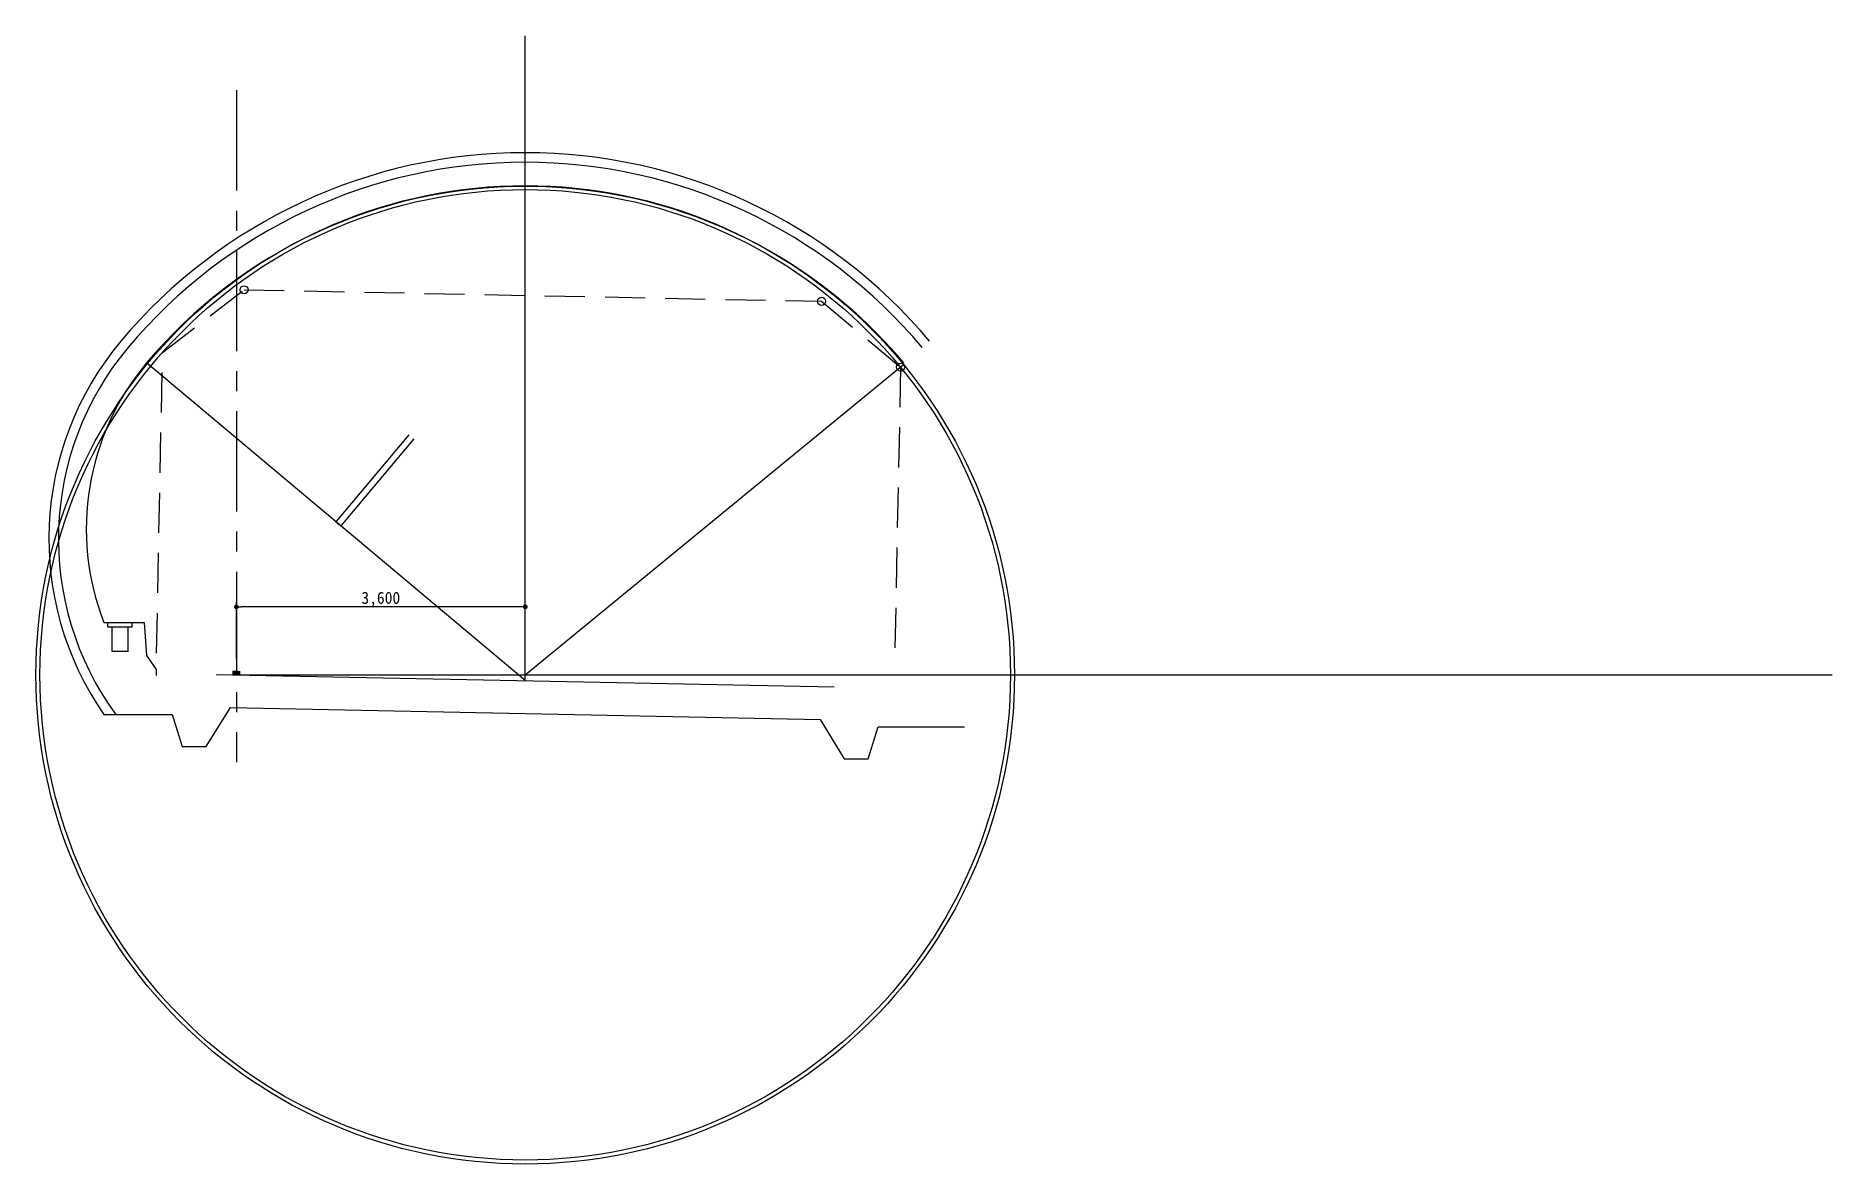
# Model space of a CAD drawing. Header units: millimetres. Extents: x -69382 to 174843, y -46375 to 101648.
# Drawn here: x 115728 to 138115, y -37942 to -23880 of the extents above; entities that cross this region are included whole.
import ezdxf

# ---------------------------------------------------------------- set-up
doc = ezdxf.new("R2010")
doc.units = ezdxf.units.MM
doc.header["$LTSCALE"] = 1000
doc.linetypes.add('A-CENTR01', pattern=[2, 1.25, -0.25, 0.25, -0.25])
doc.linetypes.add('A-DASHD01', pattern=[0.75, 0.5, -0.25])
for name, color, linetype in [('-길작업', 255, 'Continuous'), ('CS-CNTL', 1, 'A-CENTR01'), ('CS-CONC-MAJR', 4, 'Continuous'), ('CS-DIML', 1, 'Continuous'), ('CS-EXCV', 3, 'A-DIGLN01'), ('CS-HIDL', 2, 'A-DASHD01'), ('CS-SYMB', 3, 'Continuous'), ('DIM1', 1, 'Continuous')]:
    doc.layers.add(name, color=color, linetype=linetype)
doc.styles.get("Standard").update_dxf_attribs({"font": 'txt.shx', "bigfont": 'whgtxt.shx'})
doc.styles.add('WGTXT', font='DotumChe.ttf')
doc.linetypes.add('A-DIGLN01', pattern='A,0.9,-0.2,[19,kscals.shx,S=0.1,R=180,X=0,Y=0],0.9', length=2)
doc.dimstyles.get("Standard").update_dxf_attribs({"dimtxt": 0.18, "dimasz": 0.18, "dimexe": 0.18, "dimexo": 0.0625, "dimgap": 0.09, "dimtad": 0, "dimtih": 1, "dimtoh": 1, "dimdec": 4, "dimzin": 0, "dimdsep": 46, "dimtxsty": 'Standard', "dimcen": 0.09, "dimadec": 0, "dimazin": 0, "dimtfac": 1, "dimtdec": 4, "dimtofl": 0, "dimtmove": 0, "dimatfit": 3, "dimfxl": 1, "dimtolj": 1, "dimtzin": 0, "dimarcsym": 0})

msp = doc.modelspace()

# ---------------------------------------------------------------- blocks, each defined once
blk = doc.blocks.new('_Dot')
at = {"layer": 'DIM1'}
blk.add_line((0, 0), (-1, 0), dxfattribs=at)
at = {"layer": 'DIM1', "const_width": 0.5}
blk.add_lwpolyline([(-0.25, 0, 1), (0.25, 0, 1)], format="xyb", close=True, dxfattribs=at)
blk = doc.blocks.new('*D63')
at = {"layer": 'CS-DIML', "color": 1, "transparency": 16777216}
for p, q in [((118226, -31640), (118226, -30936)), ((121766, -30996), (118286, -30996)), ((121826, -31483), (121826, -30936))]:
    blk.add_line(p, q, dxfattribs=at)
at = {"layer": 'Defpoints', "color": 0, "transparency": 16777216}
for p in [(118226, -30996), (121826, -31658), (118226, -31815)]:
    blk.add_point(p, dxfattribs=at)
at = {"layer": 'CS-DIML', "color": 1, "transparency": 16777216, "xscale": 60, "yscale": 60, "zscale": 60, "rotation": 180}
blk.add_blockref('_Dot', (118226, -30996), dxfattribs=at)
at = {"layer": 'CS-DIML', "color": 1, "transparency": 16777216, "xscale": 60, "yscale": 60, "zscale": 60}
blk.add_blockref('_Dot', (121826, -30996), dxfattribs=at)
at = {"layer": 'CS-DIML', "color": 3, "transparency": 16777216, "insert": (120026, -30903), "char_height": 150, "attachment_point": 5, "style": 'WGTXT'}
blk.add_mtext('\\A1;3,600', dxfattribs=at)

# ---------------------------------------------------------------- dimensions: what is measured, and where the dimension line sits
at = {"layer": 'CS-DIML'}
dim = msp.add_linear_dim(base=(118225.8834, -30996.4468), p1=(121825.8834, -31657.7919), p2=(118225.8834, -31815.3665), angle=180, dimstyle='Standard', override={"dimscale": 50, "dimtxt": 3, "dimasz": 1.2, "dimexe": 1.2, "dimexo": 3.5, "dimtad": 1, "dimtih": 0, "dimtoh": 0, "dimdec": 0, "dimlunit": 6, "dimtxsty": 'WGTXT', "dimblk1": 'Dot', "dimblk2": 'Dot', "dimsah": 1, "dimclrd": 1, "dimclre": 1, "dimclrt": 3, "dimtix": 1, "dimtofl": 1, "dimtmove": 2, "dimlwd": 65535, "dimlwe": 65535}, dxfattribs=at)
dim.commit()
dim.dimension.update_dxf_attribs({"geometry": '*D63', "text_midpoint": (120025.8834, -30902.6659)})

# ---------------------------------------------------------------- linework, layer by layer
at = {"layer": '-길작업', "color": 6}
for p, q in [((121825.8834, -31915.5844), (121825.8834, -23880.4181)), ((121825.8834, -31843.5844), (126542.8954, -27976.6524)), ((119466.4665, -29935.7986), (119526.3844, -29986.0756)), ((118225.8834, -31843.5844), (138115.0528, -31843.5844))]:
    msp.add_line(p, q, dxfattribs=at)
at = {"layer": '-길작업', "color": 7}
for p, q in [((120376.2201, -28851.5964), (119466.4665, -29935.7986)), ((120436.138, -28901.8735), (119526.3844, -29986.0756))]:
    msp.add_line(p, q, dxfattribs=at)
at = {"layer": '-길작업', "color": 6}
for centre, radius in [((121825.8834, -31843.5844), 6098.3614), ((121825.8834, -31843.5844), 6048.3614), ((118321.8642, -27044.5441), 50), ((125520.4246, -27188.5153), 50), ((126504.2279, -28008.3514), 50)]:
    msp.add_circle(centre, radius, dxfattribs=at)
for centre, radius, end in [((119721.8522, -30150.0926), 3713.3823, 216.11108523), ((119568.5978, -30021.4969), 3213.3229, 201.35443834)]:
    msp.add_arc(centre, radius, 140, end, dxfattribs=at)
at = {"layer": 'CS-CNTL'}
msp.add_line((118225.8834, -24558.4771), (118225.8834, -32931.169), dxfattribs=at)
at = {"layer": 'CS-CONC-MAJR'}
for p, q in [((116625.8834, -31251.5844), (116625.8834, -31191.5844)), ((116925.8834, -31251.5844), (116625.8834, -31251.5844)), ((116675.8834, -31551.5844), (116675.8834, -31251.5844)), ((116875.8834, -31551.5844), (116875.8834, -31251.5844)), ((116925.8834, -31251.5844), (116925.8834, -31191.5844)), ((116875.8834, -31551.5844), (116675.8834, -31551.5844)), ((117975.8834, -31838.5844), (125675.8834, -31992.5844))]:
    msp.add_line(p, q, dxfattribs=at)
msp.add_lwpolyline([(116575.8834, -31191.5844), (116625.8834, -31191.5844), (116925.8834, -31191.5844), (117075.8834, -31191.5844), (117105.8834, -31601.5844), (117225.8834, -31776.5844), (117225.8834, -31851.5844)], dxfattribs=at)
for radius in [6460, 6160]:
    msp.add_arc((121825.8834, -31915.5844), radius, 40, 140, dxfattribs=at)
at = {"layer": 'CS-DIML'}
msp.add_line((121825.8834, -31915.5844), (117107.0496, -27956.0127), dxfattribs=at)
at = {"layer": 'CS-EXCV'}
msp.add_lwpolyline([(116574.5798, -32338.5844), (117425.8834, -32338.5844), (117550.8834, -32738.5844), (117850.8834, -32738.5844), (118151.2832, -32252.0924), (125501.2832, -32399.0924), (125800.8834, -32892.5844), (126100.8834, -32892.5844), (126225.8834, -32492.5844), (127300.3187, -32492.5844)], dxfattribs=at)
for centre, radius, start, end in [((121825.8834, -31915.5844), 6580, 40, 140), ((119721.8522, -30150.0926), 3833.3823, 140, 214.81326101)]:
    msp.add_arc(centre, radius, start, end, dxfattribs=at)
at = {"layer": 'CS-HIDL'}
msp.add_lwpolyline([(117231.0823, -31573.6384), (117306.0673, -27824.3882), (118321.8642, -27044.5441), (125520.4246, -27188.5153), (126504.2279, -28008.3514), (126429.2429, -31757.6016)], dxfattribs=at)
at = {"layer": 'CS-SYMB'}
msp.add_solid([(118175.8834, -31792.5744), (118275.8834, -31794.5744), (118175.8834, -31842.5844), (118275.8834, -31844.5844)], dxfattribs=at)

msp.set_redraw_order([(e.dxf.handle, doc.entitydb.next_handle()) for e in msp.query("TEXT MTEXT ATTDEF DIMENSION ARC_DIMENSION")])  # texts and dimensions are drawn at this point

doc.saveas('drawing.dxf')
